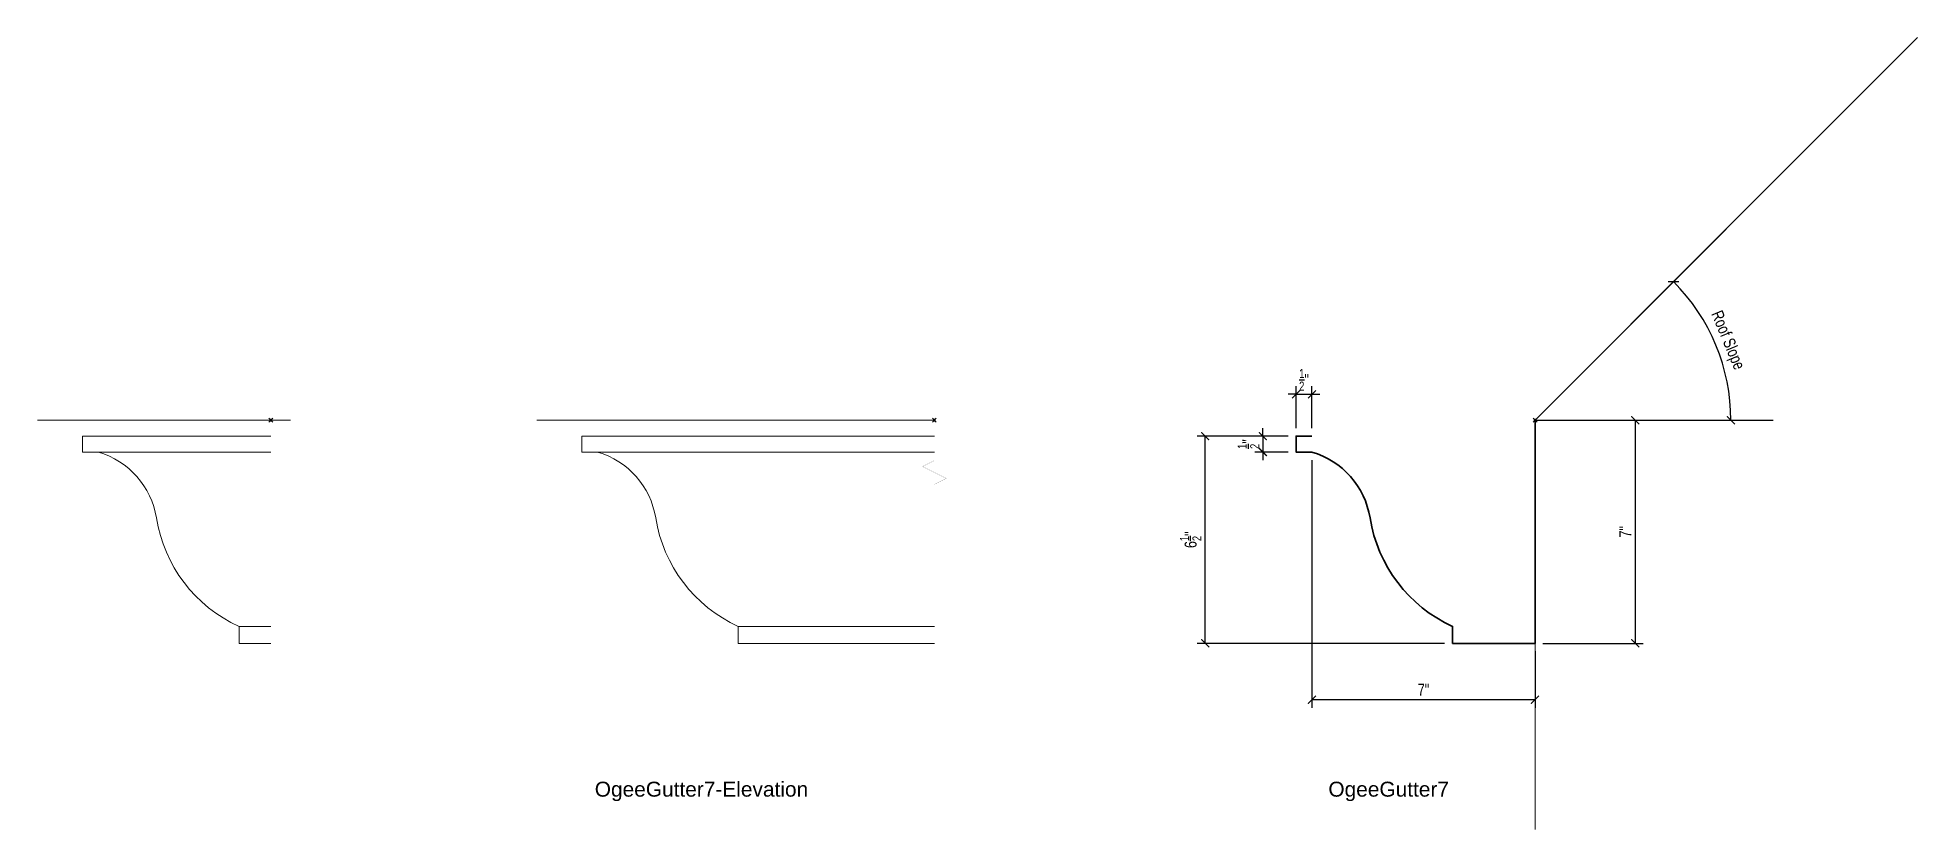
# Model space of a CAD drawing. Header units: inches. Extents: x 1550 to 1938, y 1113 to 1725.
# Drawn here: x 1723.1 to 1782.1, y 1515.8 to 1540.6 of the extents above; entities that cross this region are included whole.
import ezdxf
from ezdxf.enums import TextEntityAlignment as Align

# ---------------------------------------------------------------- set-up
doc = ezdxf.new("R2010")
doc.units = ezdxf.units.IN
doc.header["$LTSCALE"] = 4
doc.header["$MEASUREMENT"] = 0
doc.header["$PDMODE"] = 99
doc.header["$PDSIZE"] = 0.0625
doc.layers.get('Defpoints').update_dxf_attribs({"color": 121})
doc.layers.add('ANNSYMOBJ', color=131, linetype='Continuous')
doc.layers.add('DIMLINE', color=211, linetype='Continuous')
for name, color, linetype, lineweight in [('FINE', 90, 'Continuous', 18), ('Thin', 150, 'Continuous', 18), ('TITTXT', 213, 'Continuous', 50), ('Wide', 212, 'Continuous', 35), ('XLINE', 140, 'Continuous', 18)]:
    doc.layers.add(name, color=color, linetype=linetype, lineweight=lineweight)
doc.styles.add('Arch-Dim', font='arial.ttf', dxfattribs={"width": 0.75})
doc.styles.add('RomanS', font='romans.shx')
doc.dimstyles.new('Aec-Arch-I-3', dxfattribs={"dimscale": 4, "dimtxt": 0.09375, "dimasz": 0.0625, "dimexe": 0.0625, "dimexo": 0.0625, "dimgap": 0.03125, "dimtad": 1, "dimdec": 4, "dimzin": 3, "dimdsep": 46, "dimlunit": 4, "dimtxsty": 'Arch-Dim', "dimblk": 'ARCHTICK', "dimcen": 0.09375, "dimclrd": 8, "dimclre": 8, "dimazin": 2, "dimtfac": 0.75, "dimtdec": 4, "dimtix": 1, "dimtmove": 1, "dimatfit": 2, "dimldrblk": 'OPEN90', "dimfxl": 1, "dimtolj": 1, "dimtzin": 0, "dimarcsym": 0})

msp = doc.modelspace()

# ---------------------------------------------------------------- blocks, each defined once
blk = doc.blocks.new('Anno_Title_T2')
at = {"color": 0, "linetype": 'ByBlock', "lineweight": -2, "style": 'RomanS'}
blk.add_attdef('TITLE', (0, 0.5), '', height=1.25, dxfattribs=at)
blk.add_attdef('SCALE', text='', height=0.75, dxfattribs=at).set_placement((0, -0.5), align=Align.TOP_LEFT)
blk = doc.blocks.new('_ArchTick')
at = {"color": 0, "linetype": 'ByBlock', "const_width": 0.15}
blk.add_lwpolyline([(-0.5, -0.5), (0.5, 0.5)], dxfattribs=at)
blk = doc.blocks.new('*D278')
at = {"layer": 'Defpoints', "color": 0, "transparency": 16777216}
for p in [(1782.051, 1540.595), (1775.987, 1530.186), (1770.051, 1528.595), (1770.051, 1528.595), (1777.523, 1528.595)]:
    blk.add_point(p, dxfattribs=at)
at = {"layer": 'DIMLINE', "color": 8, "lineweight": -2, "transparency": 16777216}
blk.add_arc((1770.051, 1528.595), 6.145, 0, 45, dxfattribs=at)
at = {"layer": 'DIMLINE', "color": 8, "lineweight": -2, "transparency": 16777216, "xscale": 0.25, "yscale": 0.25, "zscale": 0.25}
for p, rotation in [((1774.397, 1532.94), 134.9999999999998), ((1776.197, 1528.595), 270.0000000000012)]:
    blk.add_blockref('_ArchTick', p, dxfattribs=dict(at, rotation=rotation))
at = {"layer": 'DIMLINE', "color": 0, "transparency": 16777216, "insert": (1776.069, 1531.088), "char_height": 0.375, "attachment_point": 5, "rotation": 292.5, "style": 'Arch-Dim'}
blk.add_mtext('\\A1;Roof Slope', dxfattribs=at)
blk = doc.blocks.new('_Open90')
at = {"color": 0, "linetype": 'ByBlock', "lineweight": -2}
for p, q in [((0, 0), (-1, 0)), ((-0.5, 0.5), (0, 0)), ((0, 0), (-0.5, -0.5))]:
    blk.add_line(p, q, dxfattribs=at)
blk = doc.blocks.new('*D279')
at = {"layer": 'Defpoints', "color": 0, "transparency": 16777216}
for p in [(1763.051, 1527.595), (1770.051, 1521.595), (1763.051, 1519.826)]:
    blk.add_point(p, dxfattribs=at)
at = {"layer": 'DIMLINE', "color": 8, "lineweight": -2, "transparency": 16777216}
for p, q in [((1763.051, 1527.345), (1763.051, 1519.576)), ((1770.051, 1521.345), (1770.051, 1519.576)), ((1770.051, 1519.826), (1763.051, 1519.826))]:
    blk.add_line(p, q, dxfattribs=at)
at = {"layer": 'DIMLINE', "color": 8, "lineweight": -2, "transparency": 16777216, "xscale": 0.25, "yscale": 0.25, "zscale": 0.25, "rotation": 180}
blk.add_blockref('_ArchTick', (1763.051, 1519.826), dxfattribs=at)
at = {"layer": 'DIMLINE', "color": 8, "lineweight": -2, "transparency": 16777216, "xscale": 0.25, "yscale": 0.25, "zscale": 0.25}
blk.add_blockref('_ArchTick', (1770.051, 1519.826), dxfattribs=at)
at = {"layer": 'DIMLINE', "color": 0, "transparency": 16777216, "insert": (1766.551, 1520.139), "char_height": 0.375, "attachment_point": 5, "style": 'Arch-Dim'}
blk.add_mtext('\\A1;7"', dxfattribs=at)
blk = doc.blocks.new('*D280')
at = {"layer": 'Defpoints', "color": 0, "transparency": 16777216}
for p in [(1770.051, 1528.595), (1770.051, 1521.595), (1773.197, 1521.595)]:
    blk.add_point(p, dxfattribs=at)
at = {"layer": 'DIMLINE', "color": 8, "lineweight": -2, "transparency": 16777216}
for p, q in [((1770.301, 1528.595), (1773.447, 1528.595)), ((1773.197, 1528.595), (1773.197, 1521.595)), ((1770.301, 1521.595), (1773.447, 1521.595))]:
    blk.add_line(p, q, dxfattribs=at)
at = {"layer": 'DIMLINE', "color": 8, "lineweight": -2, "transparency": 16777216, "xscale": 0.25, "yscale": 0.25, "zscale": 0.25}
for p, rotation in [((1773.197, 1528.595), 90), ((1773.197, 1521.595), 270)]:
    blk.add_blockref('_ArchTick', p, dxfattribs=dict(at, rotation=rotation))
at = {"layer": 'DIMLINE', "color": 0, "transparency": 16777216, "insert": (1772.884, 1525.095), "char_height": 0.375, "attachment_point": 5, "rotation": 90, "style": 'Arch-Dim'}
blk.add_mtext('\\A1;7"', dxfattribs=at)
blk = doc.blocks.new('*D281')
at = {"layer": 'Defpoints', "color": 0, "transparency": 16777216}
for p in [(1759.701, 1528.095), (1762.551, 1528.095), (1767.465, 1521.595)]:
    blk.add_point(p, dxfattribs=at)
at = {"layer": 'DIMLINE', "color": 8, "lineweight": -2, "transparency": 16777216}
for p, q in [((1762.301, 1528.095), (1759.451, 1528.095)), ((1759.701, 1521.595), (1759.701, 1528.095)), ((1767.215, 1521.595), (1759.451, 1521.595))]:
    blk.add_line(p, q, dxfattribs=at)
at = {"layer": 'DIMLINE', "color": 8, "lineweight": -2, "transparency": 16777216, "xscale": 0.25, "yscale": 0.25, "zscale": 0.25}
for p, rotation in [((1759.701, 1528.095), 90), ((1759.701, 1521.595), 270)]:
    blk.add_blockref('_ArchTick', p, dxfattribs=dict(at, rotation=rotation))
at = {"layer": 'DIMLINE', "color": 0, "transparency": 16777216, "insert": (1759.243, 1524.845), "char_height": 0.375, "attachment_point": 5, "rotation": 90, "style": 'Arch-Dim'}
blk.add_mtext('\\A1;6{\\H0.750000x;\\S1/2;}"', dxfattribs=at)
blk = doc.blocks.new('*D282')
at = {"layer": 'Defpoints', "color": 0, "transparency": 16777216}
for p in [(1763.051, 1529.407), (1762.551, 1528.095), (1763.051, 1528.095)]:
    blk.add_point(p, dxfattribs=at)
at = {"layer": 'DIMLINE', "color": 8, "lineweight": -2, "transparency": 16777216}
for p, q in [((1762.551, 1529.407), (1762.301, 1529.407)), ((1762.551, 1528.345), (1762.551, 1529.657)), ((1762.551, 1529.407), (1763.051, 1529.407)), ((1763.051, 1528.345), (1763.051, 1529.657)), ((1763.051, 1529.407), (1763.301, 1529.407))]:
    blk.add_line(p, q, dxfattribs=at)
at = {"layer": 'DIMLINE', "color": 8, "lineweight": -2, "transparency": 16777216, "xscale": 0.25, "yscale": 0.25, "zscale": 0.25}
blk.add_blockref('_ArchTick', (1762.551, 1529.407), dxfattribs=at)
at = {"layer": 'DIMLINE', "color": 8, "lineweight": -2, "transparency": 16777216, "xscale": 0.25, "yscale": 0.25, "zscale": 0.25, "rotation": 180}
blk.add_blockref('_ArchTick', (1763.051, 1529.407), dxfattribs=at)
at = {"layer": 'DIMLINE', "color": 0, "transparency": 16777216, "insert": (1762.801, 1529.861), "char_height": 0.375, "attachment_point": 5, "style": 'Arch-Dim'}
blk.add_mtext('\\A1;{\\H0.750000x;\\S1/2;}"', dxfattribs=at)
blk = doc.blocks.new('*D283')
at = {"layer": 'Defpoints', "color": 0, "transparency": 16777216}
for p in [(1762.551, 1528.095), (1761.511, 1527.595), (1762.551, 1527.595)]:
    blk.add_point(p, dxfattribs=at)
at = {"layer": 'DIMLINE', "color": 8, "lineweight": -2, "transparency": 16777216}
for p, q in [((1762.301, 1528.095), (1761.261, 1528.095)), ((1761.511, 1528.095), (1761.511, 1528.345)), ((1761.511, 1528.095), (1761.511, 1527.595)), ((1762.301, 1527.595), (1761.261, 1527.595)), ((1761.511, 1527.595), (1761.511, 1527.345))]:
    blk.add_line(p, q, dxfattribs=at)
at = {"layer": 'DIMLINE', "color": 8, "lineweight": -2, "transparency": 16777216, "xscale": 0.25, "yscale": 0.25, "zscale": 0.25}
for p, rotation in [((1761.511, 1528.095), 270), ((1761.511, 1527.595), 90)]:
    blk.add_blockref('_ArchTick', p, dxfattribs=dict(at, rotation=rotation))
at = {"layer": 'DIMLINE', "color": 0, "transparency": 16777216, "insert": (1761.057, 1527.845), "char_height": 0.375, "attachment_point": 5, "rotation": 90, "style": 'Arch-Dim'}
blk.add_mtext('\\A1;{\\H0.750000x;\\S1/2;}"', dxfattribs=at)
blk = doc.blocks.new('AecDtl_OgeeGutter7Section')
at = {"layer": 'Wide'}
blk.add_lwpolyline([(-7, -0.5), (-7.5, -0.5), (-7.5, -1), (-7, -1, -0.288946), (-5.179, -3.065, 0.25028), (-2.587, -6.471), (-2.587, -7), (0, -7), (0, 0), (6, 6)], format="xyb", dxfattribs=at)
blk = doc.blocks.new('AecDtl_OgeeGut7Elev')
at = {"layer": 'Thin'}
for p, q in [((-5.913, -0.5), (0, -0.5)), ((-5.413, -1), (0, -1)), ((-1, -6.471), (0, -6.471)), ((-1, -7), (0, -7))]:
    blk.add_line(p, q, dxfattribs=at)
blk.add_lwpolyline([(-5.913, -0.5), (-5.913, -1), (-5.413, -1)], dxfattribs=at)
blk.add_lwpolyline([(-5.413, -1, -0.288946), (-3.593, -3.065, 0.25028), (-1, -6.471), (-1, -7)], format="xyb", dxfattribs=at)

# ---------------------------------------------------------------- dimensions: what is measured, and where the dimension line sits
at = {"layer": 'DIMLINE'}
dim = msp.add_angular_dim_2l(base=(1775.98744, 1530.18557), line1=((1770.05144, 1528.59503), (1782.05144, 1540.59503)), line2=((1770.05144, 1528.59503), (1777.52305, 1528.59503)), text='Roof Slope', dimstyle='Aec-Arch-I-3', dxfattribs=at)
dim.commit()
dim.dimension.update_dxf_attribs({"geometry": '*D278', "text_midpoint": (1776.06881, 1531.0875)})
for base, p1, p2, picture, middle in [((1763.05144, 1529.40719), (1762.55144, 1528.09503), (1763.05144, 1528.09503), '*D282', (1762.80144, 1529.86147)), ((1763.05144, 1519.82647), (1770.05144, 1521.59503), (1763.05144, 1527.59503), '*D279', (1766.55144, 1520.13897))]:
    dim = msp.add_linear_dim(base=base, p1=p1, p2=p2, dimstyle='Aec-Arch-I-3', dxfattribs=at)
    dim.commit()
    dim.dimension.update_dxf_attribs({"geometry": picture, "text_midpoint": middle})
for base, p1, p2, picture, middle in [((1773.19684, 1521.59503), (1770.05144, 1528.59503), (1770.05144, 1521.59503), '*D280', (1772.88434, 1525.09503)), ((1759.70078, 1528.09503), (1767.46475, 1521.59503), (1762.55144, 1528.09503), '*D281', (1759.24331, 1524.84503)), ((1761.51098, 1527.59503), (1762.55144, 1528.09503), (1762.55144, 1527.59503), '*D283', (1761.0567, 1527.84503))]:
    dim = msp.add_linear_dim(base=base, p1=p1, p2=p2, angle=90, dimstyle='Aec-Arch-I-3', dxfattribs=at)
    dim.commit()
    dim.dimension.update_dxf_attribs({"geometry": picture, "text_midpoint": middle})

# ---------------------------------------------------------------- linework, layer by layer
at = {"layer": 'ANNSYMOBJ', "const_width": 0.00375}
msp.add_lwpolyline([(1751.19983, 1532.96463), (1751.19983, 1528.8299), (1751.19983, 1527.3299), (1750.82483, 1527.1424), (1751.57483, 1526.7674), (1751.19983, 1526.5799), (1751.19983, 1522.0799), (1751.19983, 1519.94517)], dxfattribs=at)
at = {"layer": 'DIMLINE'}
msp.add_line((1770.05144, 1528.59503), (1777.52305, 1528.59503), dxfattribs=at)
at = {"layer": 'FINE'}
for points in [[(1770.05144, 1515.75978), (1770.05144, 1528.59503), (1782.05144, 1540.59503)], [(1730.99716, 1528.59503), (1723.05749, 1528.59503)], [(1751.19983, 1528.59503), (1738.72631, 1528.59503)]]:
    msp.add_lwpolyline(points, dxfattribs=at)
at = {"layer": 'Thin'}
for p, q in [((1740.13378, 1528.09503), (1751.19983, 1528.09503)), ((1740.63378, 1527.59503), (1751.19983, 1527.59503)), ((1745.04709, 1522.12399), (1751.19983, 1522.12399)), ((1745.04709, 1521.59503), (1751.19983, 1521.59503))]:
    msp.add_line(p, q, dxfattribs=at)
msp.add_lwpolyline([(1740.13378, 1528.09503), (1740.13378, 1527.59503), (1740.63378, 1527.59503)], dxfattribs=at)
msp.add_lwpolyline([(1740.63378, 1527.59503, -0.28894592), (1742.45455, 1525.53019, 0.25027951), (1745.04709, 1522.12399), (1745.04709, 1521.59503)], format="xyb", dxfattribs=at)
at = {"layer": 'XLINE'}
for p in [(1730.37827, 1528.59503), (1751.19983, 1528.59503), (1770.05144, 1528.59503)]:
    msp.add_point(p, dxfattribs=at)

# ---------------------------------------------------------------- block references
for name, p in [('AecDtl_OgeeGutter7Section', (1770.05144, 1528.59503)), ('AecDtl_OgeeGut7Elev', (1730.37827, 1528.59503))]:
    msp.add_blockref(name, p)
at = {"layer": 'TITTXT'}
ref = msp.add_blockref('Anno_Title_T2', (1740.5433, 1516.59903), dxfattribs=dict(at, xscale=0.375, yscale=0.375, zscale=0.375))
ref.add_attrib('TITLE', 'OgeeGutter7-Elevation', (1740.5433, 1516.78653), dxfattribs={"layer": '0', "color": 0, "linetype": 'ByBlock', "lineweight": -2, "height": 0.46875, "style": 'Arch-Dim'})
ref = msp.add_blockref('Anno_Title_T2', (1763.5662, 1516.59903), dxfattribs=dict(at, xscale=0.375, yscale=0.375, zscale=0.375))
ref.add_attrib('TITLE', 'OgeeGutter7', (1763.5662, 1516.78653), dxfattribs={"layer": '0', "color": 0, "linetype": 'ByBlock', "lineweight": -2, "height": 0.46875, "style": 'Arch-Dim'})

msp.set_redraw_order([(e.dxf.handle, doc.entitydb.next_handle()) for e in msp.query("TEXT MTEXT ATTDEF DIMENSION ARC_DIMENSION")])  # texts and dimensions are drawn at this point

doc.saveas('drawing.dxf')
